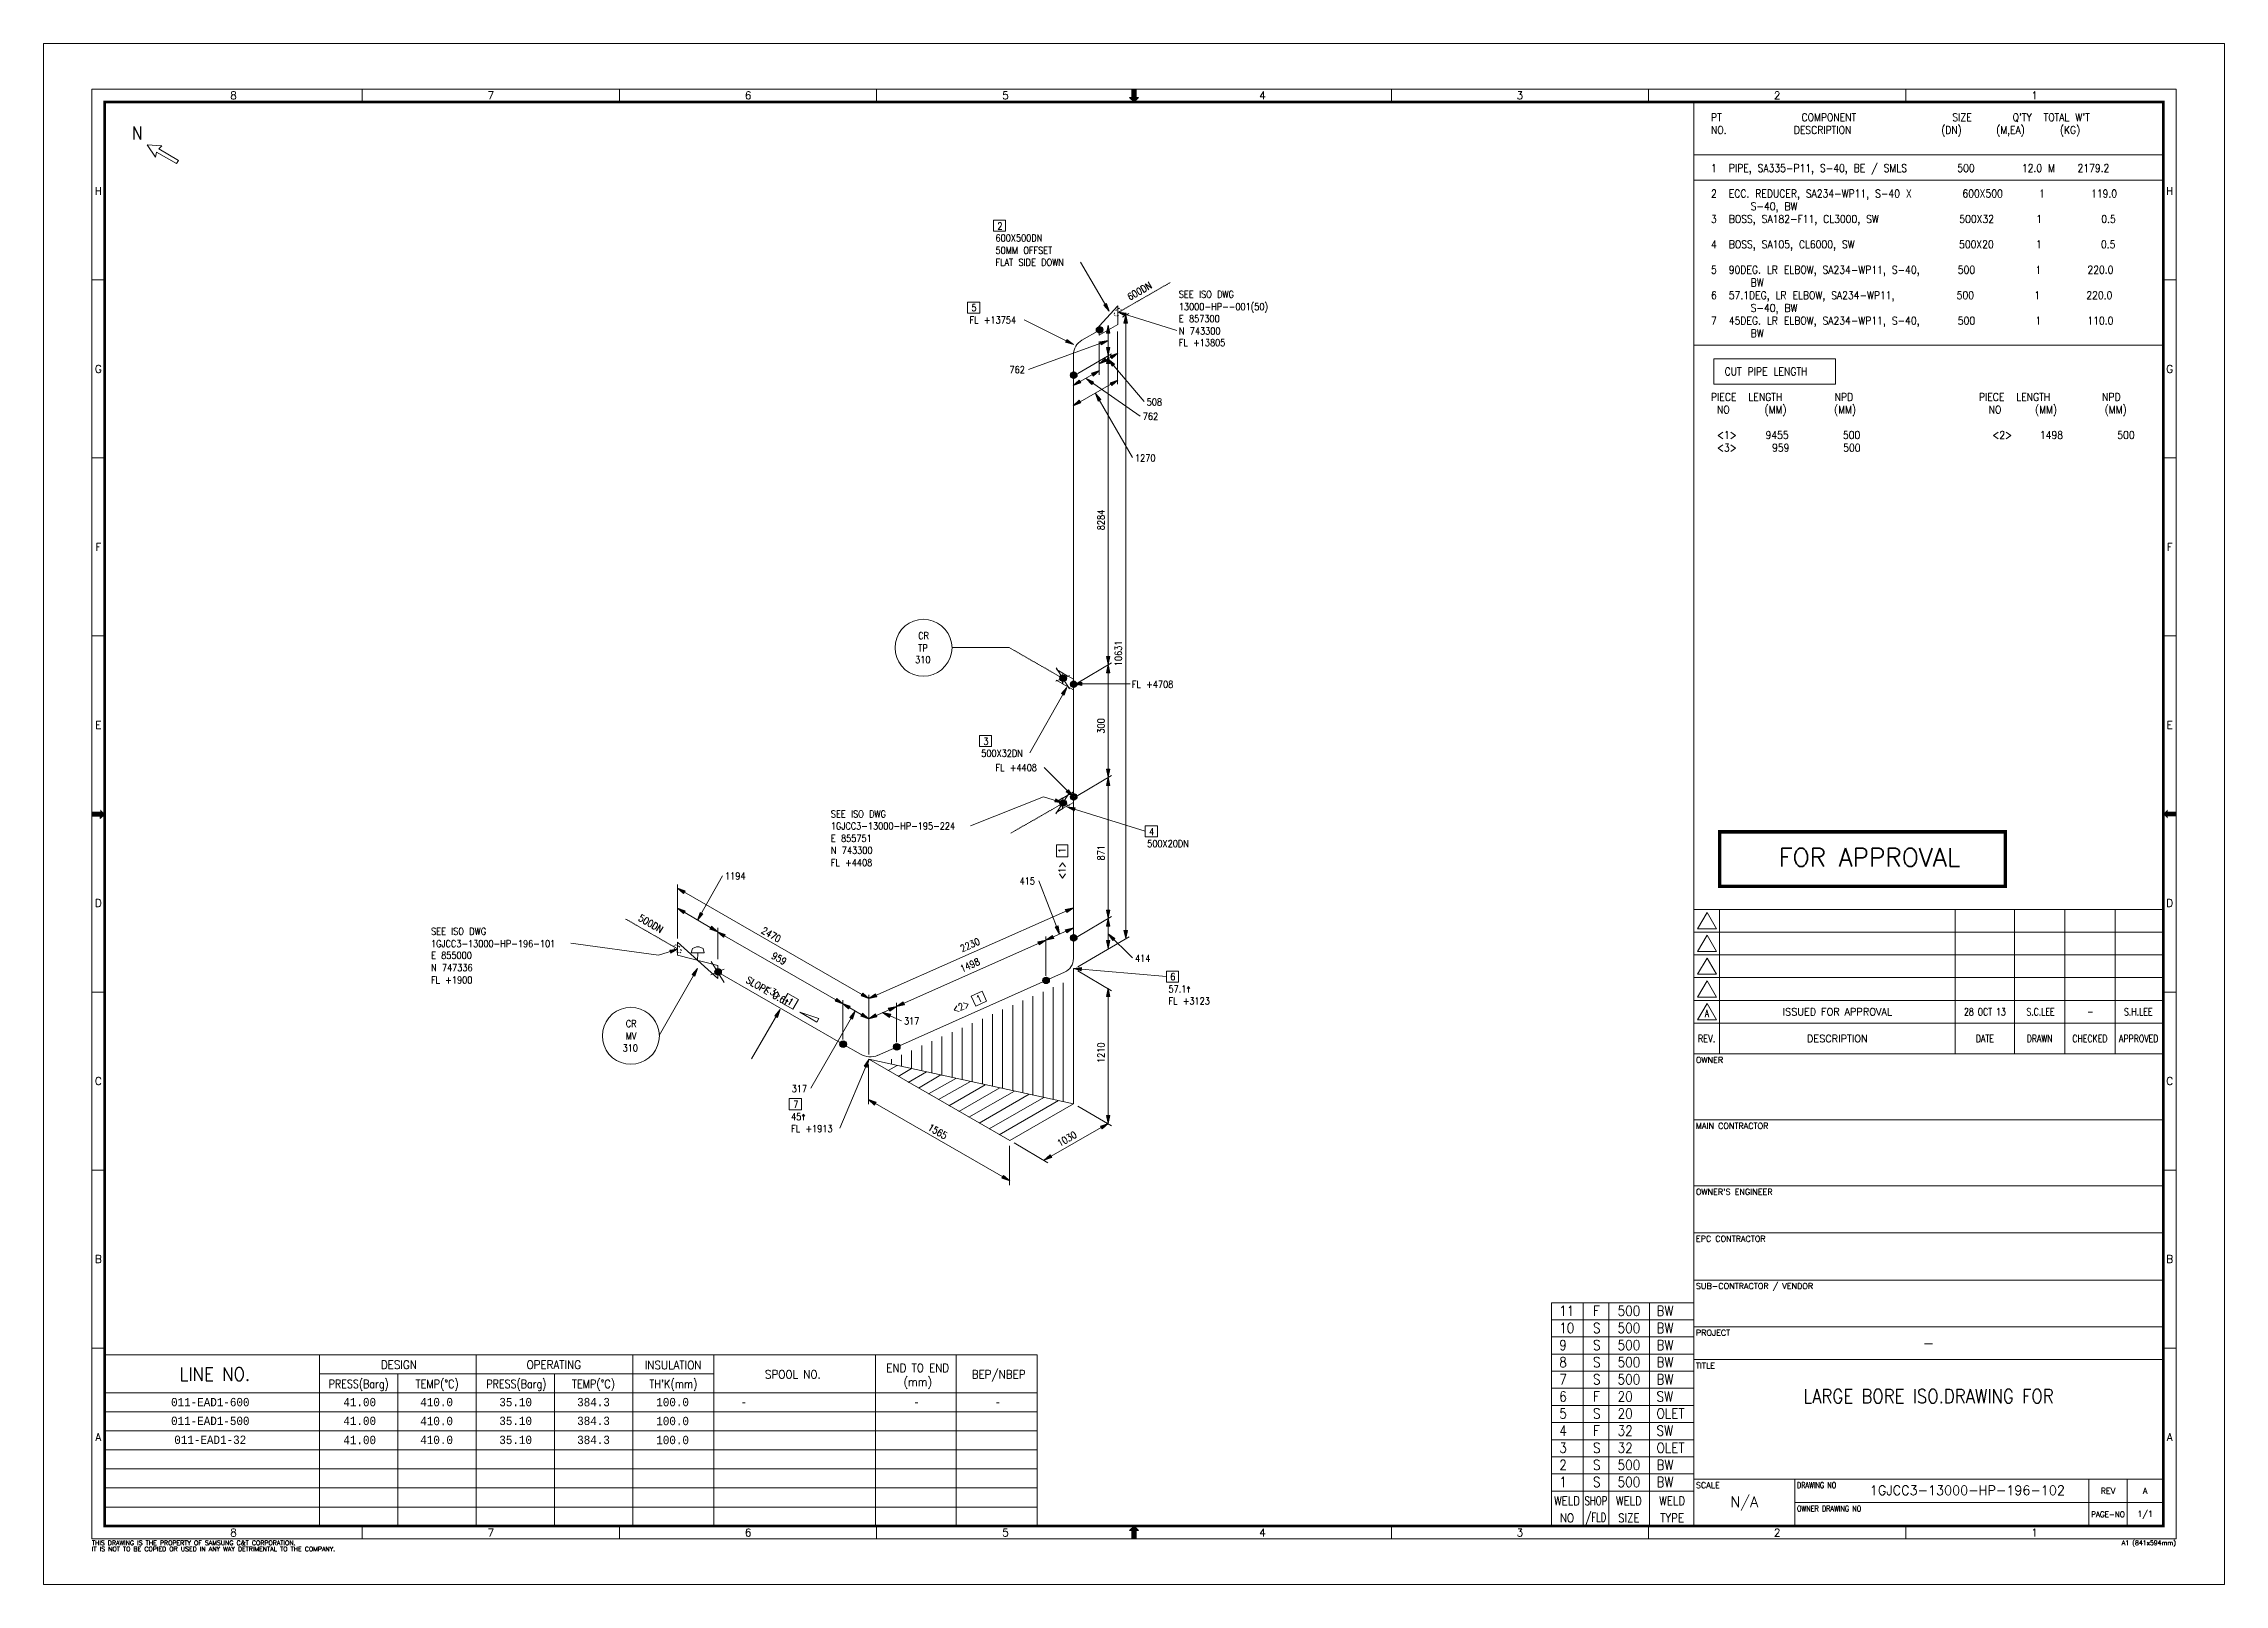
# Model space of a CAD drawing. Extents: x 0 to 841, y 0 to 594.
import ezdxf
from ezdxf.enums import TextEntityAlignment as Align

# ---------------------------------------------------------------- set-up
doc = ezdxf.new("R2010")
doc.units = 0
doc.header["$MEASUREMENT"] = 0
doc.linetypes.add('HIDDEN', pattern=[0.375, 0.25, -0.125])
doc.layers.get('0').update_dxf_attribs({"lineweight": 9})
for name, color, linetype, lineweight in [('3', 7, 'Continuous', 9), ('4', 7, 'Continuous', 9), ('EMB', 7, 'Continuous', 9), ('P', 7, 'Continuous', 9), ('SYM', 7, 'Continuous', 9), ('T-TEXT1', 7, 'Continuous', 9), ('TB-TEXT', 7, 'Continuous', 9), ('TEXT', 7, 'Continuous', 9)]:
    doc.layers.add(name, color=color, linetype=linetype, lineweight=lineweight)
doc.styles.add('MONOTXT', font='MONOTXT')
doc.styles.add('ROMANS', font='ROMANS')
doc.styles.add('TXT', font='txt.shx')

msp = doc.modelspace()

# ---------------------------------------------------------------- texts
at = {"color": 2, "linetype": 'Continuous', "lineweight": 0, "style": 'MONOTXT'}
for s, height, width, p in [('011-EAD1-600', 3.2375, 0.899599, (64.28, 70.26)), ('41.00', 3.238, 0.899599, (121.9, 70.26)), ('410.0', 3.238, 0.899599, (151.56, 70.26)), ('35.10', 3.238, 0.899599, (182.04, 70.26)), ('384.3', 3.238, 0.899599, (212.07, 70.26)), ('100.0', 3.238, 0.899599, (242.57, 70.26)), ('-', 3.24, 0.901042, (336.68, 70.28)), ('-', 3.24, 0.901042, (367.93, 70.28)), ('011-EAD1-500', 3.2375, 0.899599, (64.28, 63.04)), ('41.00', 3.238, 0.899599, (121.9, 63.04)), ('410.0', 3.238, 0.899599, (151.56, 62.98)), ('35.10', 3.238, 0.899599, (182.04, 63.04)), ('384.3', 3.238, 0.899599, (212.07, 63.04)), ('100.0', 3.238, 0.899599, (242.57, 62.98)), ('011-EAD1-32', 3.2375, 0.899599, (64.26, 55.74)), ('41.00', 3.238, 0.899599, (121.9, 55.67)), ('410.0', 3.238, 0.899599, (151.56, 55.71)), ('35.10', 3.238, 0.899599, (182.04, 55.71)), ('384.3', 3.238, 0.899599, (212.07, 55.71)), ('100.0', 3.238, 0.899599, (242.57, 55.67))]:
    msp.add_text(s, height=height, dxfattribs=dict(at, width=width)).set_placement(p, align=Align.MIDDLE)
at = {"color": 2, "linetype": 'Continuous', "lineweight": 0, "style": 'MONOTXT', "width": 0.901042}
msp.add_text('-', height=3.24, dxfattribs=at).set_placement((268.77, 70.26), align=Align.MIDDLE_LEFT)
at = {"layer": '3', "color": 2, "linetype": 'Continuous', "lineweight": 0, "style": 'TXT', "width": 0.851861}
for s, p in [('2', (367.8, 522.4)), ('600X500DN', (367.1, 517.7)), ('5', (357.8, 490.8)), ('E 857300', (437.8, 486.6)), ('13000-HP--001(50)', (437.8, 491.3)), ('N 743300', (437.8, 481.9)), ('762', (372.5, 466.9)), ('508', (425.4, 454.5)), ('762', (423.9, 448.9)), ('1270', (420.9, 432.9)), ('TP', (337.3, 359.7)), ('CR', (337.3, 364.4)), ('310', (336.1, 355.1)), ('500X32DN', (361.6, 319.1)), ('3', (362.4, 323.7)), ('E 855751', (303.6, 286.3)), ('500X20DN', (425.6, 284.2)), ('4', (426.3, 288.9)), ('N 743300', (303.6, 281.6)), ('1194', (262.8, 271.7)), ('415', (376.4, 269.8)), ('E 855000', (149.4, 241.1)), ('N 747336', (149.4, 236.4)), ('414', (420.9, 240)), ('6', (434.5, 232.9)), ('57.1^ ', (433.8, 228.2)), ('CR', (224.5, 214.8)), ('MV', (224.5, 210.1)), ('317', (331.8, 215.8)), ('310', (223.3, 205.4)), ('317', (288.5, 189.8)), ('7', (289.1, 183.7)), ('45^ ', (288.3, 179))]:
    msp.add_text(s, height=2.7, dxfattribs=at).set_placement(p)
for s, rotation, p in [('600DN', 30, (418.9, 494.9)), ('8284', 90, (409.1, 406.4)), ('10631', 90, (415.8, 354)), ('300', 90, (409.1, 328)), ('1', 90, (394.1, 282)), ('871', 90, (409.1, 279.1)), ('500DN', 330, (229.1, 256.1)), ('2470', 330, (276.5, 251.3)), ('2230', 24, (354.2, 243.7)), ('959', 330, (280.4, 241.6)), ('1498', 24, (354.2, 235.9)), ('SLOPE 0.6^ ', 330, (270.6, 232.2)), ('1', 24, (360.4, 224.2)), ('1210', 90, (409.1, 201)), ('1565', 330, (340.7, 175.4)), ('1030', 30, (391.9, 168.6))]:
    msp.add_text(s, height=2.7, rotation=rotation, dxfattribs=at).set_placement(p)
at = {"layer": '4', "color": 2, "linetype": 'Continuous', "lineweight": 0, "style": 'TXT', "width": 0.859991}
msp.add_text('N', height=5, dxfattribs=at).set_placement((34, 557))
at = {"layer": 'EMB', "color": 2, "linetype": 'Continuous', "lineweight": 0, "style": 'TXT', "width": 0.866675}
for s, p in [(" PT            COMPONENT              SIZE      Q'TY  TOTAL W'T", (640.7, 564.1)), (' 1  PIPE, SA335-P11, S-40, BE / SMLS     500       12.0 M   2179.2', (640.7, 544.5)), (' 2  ECC. REDUCER, SA234-WP11, S-40 X     600X500     1       119.0', (640.7, 534.7)), ('       S-40, BW', (640.7, 529.8)), (' 4  BOSS, SA105, CL6000, SW              500X20      1         0.5', (640.7, 515.1)), ('       BW', (640.7, 500.4)), ('       S-40, BW', (640.7, 490.6)), ('       BW', (640.7, 480.8)), ('  NO     (MM)       (MM)                    NO     (MM)       (MM)', (640.7, 451.4))]:
    msp.add_text(s, height=3, dxfattribs=at).set_placement(p)
at = {"layer": 'FLAN', "color": 2, "linetype": 'Continuous', "lineweight": 0}
for s, height, style, width, p in [(' NO.          DESCRIPTION             (DN)     (M,EA)     (KG)', 3, 'TXT', 0.866675, (640.7, 559.2)), (' 3  BOSS, SA182-F11, CL3000, SW          500X32      1         0.5', 3, 'TXT', 0.866675, (640.7, 524.9)), ('50MM OFFSET', 2.7, 'TXT', 0.851861, (367.1, 513)), ('FLAT SIDE DOWN', 2.7, 'TXT', 0.851861, (367.1, 508.3)), (' 5  90DEG. LR ELBOW, SA234-WP11, S-40,   500         1       220.0', 3, 'TXT', 0.866675, (640.7, 505.3)), ('SEE ISO DWG', 2.7, 'TXT', 0.851861, (437.8, 496)), (' 6  57.1DEG, LR ELBOW, SA234-WP11,       500         1       220.0', 3, 'TXT', 0.866675, (640.7, 495.5)), ('FL +13754', 2.7, 'TXT', 0.851861, (357.1, 486.1)), (' 7  45DEG. LR ELBOW, SA234-WP11, S-40,   500         1       110.0', 3, 'TXT', 0.866675, (640.7, 485.7)), ('FL +13805', 2.7, 'TXT', 0.851861, (437.8, 477.3)), ('   CUT PIPE LENGTH', 3, 'TXT', 0.866675, (640.7, 466.1)), (' PIECE  LENGTH       NPD                   PIECE  LENGTH       NPD', 3, 'TXT', 0.866675, (640.7, 456.3)), ('FL +4708', 2.7, 'TXT', 0.851861, (419.7, 345.7)), ('FL +4408', 2.7, 'TXT', 0.851861, (367.1, 313.5)), ('SEE ISO DWG', 2.7, 'TXT', 0.851861, (303.6, 295.7)), ('1GJCC3-13000-HP-195-224', 2.7, 'TXT', 0.851861, (303.6, 291)), ('FL +4408', 2.7, 'TXT', 0.851861, (303.6, 276.9)), ('SEE ISO DWG', 2.7, 'TXT', 0.851861, (149.4, 250.4)), ('1GJCC3-13000-HP-196-101', 2.7, 'TXT', 0.851861, (149.4, 245.7)), ('FL +1900', 2.7, 'TXT', 0.851861, (149.4, 231.7)), ('FL +3123', 2.7, 'TXT', 0.851861, (433.8, 223.5)), ('FL +1913', 2.7, 'TXT', 0.851861, (288.3, 174.4)), ('F', 3.9, 'TXT', 0.871788, (597.5, 103.5)), ('F', 3.9, 'TXT', 0.871788, (597.5, 70.5)), ('F', 3.9, 'TXT', 0.871788, (597.5, 57.3)), ('DRAWING NO', 2.263, 'ROMANS', 0.799993, (676.18, 37.12)), ('OWNER DRAWING NO', 2.263, 'ROMANS', 0.799993, (676.18, 28.07))]:
    msp.add_text(s, height=height, dxfattribs=dict(at, style=style, width=width)).set_placement(p)
at = {"layer": 'FLAN', "color": 2, "linetype": 'Continuous', "lineweight": 0, "style": 'ROMANS'}
for s, height, p in [('G', 2.97, (21.1, 468.57)), ('G', 2.97, (819.9, 468.57)), ('F', 2.97, (21.1, 399.95)), ('F', 2.97, (819.9, 399.95)), ('FOR APPROVAL', 7.0124, (704.09, 280.32)), ('ISSUED FOR APPROVAL', 2.7431, (691.75, 220.74))]:
    msp.add_text(s, height=height, dxfattribs=at).set_placement(p, align=Align.MIDDLE)
msp.add_text("OWNER'S ENGINEER", height=2.263, dxfattribs=at).set_placement((637.21, 150.2))
for s, width, p in [('DESIGN', 0.9, (137, 83.06)), ('OPERATING', 0.9, (196.74, 83.06)), ('PRESS(Barg)', 0.83, (121.51, 75.67)), ('PRESS(Barg)', 0.83, (182.31, 75.67))]:
    msp.add_text(s, height=3.24, dxfattribs=dict(at, width=width)).set_placement(p, align=Align.CENTER)
for s, height, width, p in [('LARGE BORE ISO.DRAWING FOR', 5.4863, 0.849993, (726.9, 72.55)), ('/FLD', 3.36, 0.714308, (598.64, 25.61)), ('PAGE-NO', 2.263, 0.900013, (796.11, 27))]:
    msp.add_text(s, height=height, dxfattribs=dict(at, width=width)).set_placement(p, align=Align.MIDDLE)
for s, height, p in [('1GJCC3-13000-HP-196-102', 3.6125, (704.27, 36.26)), ('THIS DRAWING IS THE PROPERTY OF SAMSUNG C&T CORPORATION.', 1.75, (18.61, 16.01))]:
    msp.add_text(s, height=height, dxfattribs=at).set_placement(p, align=Align.MIDDLE_LEFT)
at = {"layer": 'itemno', "color": 2, "linetype": 'Continuous', "lineweight": 0, "style": 'TXT', "width": 0.866675}
for s, p in [('  <1>    9455        500                    <2>    1498        500', (640.7, 441.6)), ('  <3>     959        500', (640.7, 436.7))]:
    msp.add_text(s, height=3, dxfattribs=at).set_placement(p)
at = {"layer": 'itemno', "color": 2, "linetype": 'Continuous', "lineweight": 0, "style": 'TXT', "width": 0.851861}
for s, rotation, p in [('<1>', 90, (394.1, 271.9)), ('<2>', 24, (351.3, 220.1))]:
    msp.add_text(s, height=2.7, rotation=rotation, dxfattribs=at).set_placement(p)
at = {"layer": 'ITNO', "color": 1, "linetype": 'Continuous', "lineweight": 0, "style": 'TXT', "width": 0.851861}
for s, p in [('<3>', (277.76, 228.98)), ('1', (286.5, 223.93))]:
    msp.add_text(s, height=2.7, rotation=330.01579, dxfattribs=at).set_placement(p)
at = {"layer": 'SYM', "color": 2, "linetype": 'Continuous', "lineweight": 0, "style": 'TXT', "width": 0.871788}
for s, p in [('11', (584.5, 103.5)), ('500', (607, 103.5)), ('BW', (622, 103.5)), ('9', (584.5, 90.3)), ('10', (584.5, 96.9)), ('S', (597.5, 96.9)), ('S', (597.5, 90.3)), ('500', (607, 96.9)), ('500', (607, 90.3)), ('BW', (622, 96.9)), ('BW', (622, 90.3)), ('8', (584.5, 83.7)), ('S', (597.5, 83.7)), ('500', (607, 83.7)), ('BW', (622, 83.7)), ('7', (584.5, 77.1)), ('S', (597.5, 77.1)), ('500', (607, 77.1)), ('BW', (622, 77.1)), ('5', (584.5, 63.9)), ('6', (584.5, 70.5)), ('S', (597.5, 63.9)), ('20', (607, 70.5)), ('20', (607, 63.9)), ('SW', (622, 70.5)), ('OLET', (622, 63.9)), ('4', (584.5, 57.3)), ('32', (607, 57.3)), ('SW', (622, 57.3)), ('3', (584.5, 50.7)), ('S', (597.5, 50.7)), ('32', (607, 50.7)), ('OLET', (622, 50.7)), ('2', (584.5, 44.1)), ('S', (597.5, 44.1)), ('500', (607, 44.1)), ('BW', (622, 44.1)), ('1', (584.5, 37.5)), ('S', (597.5, 37.5)), ('500', (607, 37.5)), ('BW', (622, 37.5))]:
    msp.add_text(s, height=3.9, dxfattribs=at).set_placement(p)
at = {"layer": 'T-TEXT1', "color": 2, "linetype": 'Continuous', "lineweight": 0, "style": 'ROMANS'}
for s, height, p in [('8', 2.97, (73.19, 574.01)), ('7', 2.97, (172.43, 574.01)), ('6', 2.97, (271.65, 574.01)), ('5', 2.97, (370.89, 574.01)), ('4', 2.97, (470.11, 574.01)), ('3', 2.97, (569.35, 574.01)), ('2', 2.97, (668.58, 574.01)), ('1', 2.97, (767.81, 574.01)), ('H', 2.97, (21.1, 537.21)), ('H', 2.97, (819.9, 537.21)), ('E', 2.97, (21.1, 331.31)), ('E', 2.97, (819.9, 331.31)), ('D', 2.97, (21.1, 262.69)), ('D', 2.97, (819.9, 262.69)), ('DESCRIPTION', 2.7431, (691.75, 210.43)), ('C', 2.97, (21.1, 194.05)), ('C', 2.97, (819.9, 194.05)), ('B', 2.97, (21.1, 125.42)), ('B', 2.97, (819.9, 125.42)), ('-', 4.02, (726.91, 93)), ('A', 2.97, (21.1, 56.79)), ('A', 2.97, (819.9, 56.79)), ('N/A', 4.023, (655.85, 31.52)), ('REV', 2.263, (796.11, 36.05)), ('A', 2.26, (810.45, 36.05)), ('1/1', 2.263, (810.45, 27)), ('8', 2.97, (73.19, 19.99)), ('7', 2.97, (172.43, 19.99)), ('6', 2.97, (271.65, 19.99)), ('5', 2.97, (370.89, 19.99)), ('4', 2.97, (470.11, 19.99)), ('3', 2.97, (569.35, 19.99)), ('2', 2.97, (668.58, 19.99)), ('1', 2.97, (767.81, 19.99))]:
    msp.add_text(s, height=height, dxfattribs=at).set_placement(p, align=Align.MIDDLE)
for s, height, width, p in [('A', 2.74, 0.800027, (641.46, 220.1)), ('S.C.LEE', 2.743, 0.800027, (770.09, 220.74)), ('-', 2.74, 0.800027, (789.25, 220.74)), ('S.H.LEE', 2.743, 0.800027, (807.78, 220.74)), ('REV.', 2.743, 0.850007, (641.33, 210.43)), ('DATE', 2.743, 0.800027, (748.65, 210.43)), ('DRAWN', 2.743, 0.800027, (769.76, 210.43)), ('CHECKED', 2.743, 0.800027, (789.14, 210.43)), ('APPROVED', 2.743, 0.800027, (807.96, 210.43)), ('WELD', 3.36, 0.857143, (587.48, 32.21)), ('SHOP', 3.36, 0.714308, (598.62, 32.21)), ('WELD', 3.36, 0.857143, (611.35, 32.21)), ('WELD', 3.36, 0.857143, (628.04, 32.21)), ('NO', 3.36, 0.857143, (587.48, 25.61)), ('SIZE', 3.36, 0.857143, (611.36, 25.61)), ('TYPE', 3.36, 0.857143, (628.04, 25.61))]:
    msp.add_text(s, height=height, dxfattribs=dict(at, width=width)).set_placement(p, align=Align.MIDDLE)
for s, p in [('OWNER', (637.21, 201.05)), ('MAIN CONTRACTOR', (637.21, 175.62)), ('EPC CONTRACTOR', (637.21, 132.1)), ('SUB-CONTRACTOR / VENDOR', (637.21, 113.89)), ('PROJECT', (637.21, 95.89)), ('TITLE', (637.21, 83.21)), ('SCALE', (637.21, 37.12))]:
    msp.add_text(s, height=2.263, dxfattribs=at).set_placement(p)
for s, height, width, p in [('INSULATION', 3.24, 0.9, (242.75, 82.93)), ('END TO END', 3.24, 0.9, (337.09, 81.8)), ('LINE NO.', 5.184, 0.9, (66.03, 78.49)), ('TEMP(%%dC)', 3.24, 0.85, (151.79, 75.67)), ('TEMP(%%dC)', 3.24, 0.85, (212.06, 75.67)), ("TH'K(mm)", 3.24, 0.85, (242.88, 75.67)), ('SPOOL NO.', 3.24, 0.9, (288.95, 79.34)), ('(mm)', 3.24, 0.9, (337.09, 76.41)), ('BEP/NBEP', 3.24, 0.9, (368.29, 79.34))]:
    msp.add_text(s, height=height, dxfattribs=dict(at, width=width)).set_placement(p, align=Align.CENTER)
msp.add_text('A1 (841x594mm)', height=1.75, dxfattribs=at).set_placement((822.34, 16.01), align=Align.MIDDLE_RIGHT)
msp.add_text('IT IS NOT TO BE COPIED OR USED IN ANY WAY DETRIMENTAL TO THE COMPANY.', height=1.75, dxfattribs=at).set_placement((18.61, 13.65), align=Align.MIDDLE_LEFT)
at = {"layer": 'TEXT', "color": 2, "linetype": 'Continuous', "lineweight": 0, "style": 'ROMANS', "width": 0.800027}
msp.add_text('28 OCT 13', height=2.743, dxfattribs=at).set_placement((748.64, 220.74), align=Align.MIDDLE)

# ---------------------------------------------------------------- linework, layer by layer
at = {"layer": '3', "color": 2, "linetype": 'Continuous', "lineweight": 0}
for p, q in [((410.91, 490.82), (399.86, 509.8)), ((414.43, 490.44), (437.04, 483.41)), ((418.45, 489.91), (416.11, 488.49)), ((417.29, 249.03), (417.29, 489.39)), ((397.14, 477.95), (378.15, 487.57)), ((410.52, 479.51), (379.84, 468.34)), ((410.52, 473.79), (410.52, 485.49)), ((414.16, 462.74), (414.16, 483.02)), ((411.82, 474.44), (398.83, 466.77)), ((407.01, 466.25), (407.01, 479.12)), ((407.01, 470.54), (414.29, 474.7)), ((410.52, 354.59), (410.52, 473.79)), ((410.52, 472.36), (424.44, 455.99)), ((397, 462.23), (407.14, 467.94)), ((397, 454.42), (414.29, 464.3)), ((397.14, 460.66), (397.14, 463.79)), ((402.07, 464.95), (422.87, 450.39)), ((397.14, 452.86), (397.14, 455.99)), ((405.59, 459.1), (419.89, 434.4)), ((372.3, 361.21), (350.2, 361.21)), ((411.82, 355.24), (398.83, 347.56)), ((410.52, 311.16), (410.52, 354.59)), ((394.66, 345.74), (380.36, 320.52)), ((397.26, 347.18), (418.98, 347.18)), ((397, 303.75), (385.82, 314.94)), ((411.82, 311.81), (398.83, 304.14)), ((385.56, 303.62), (357.49, 292.44)), ((393.1, 301.29), (385.56, 303.62)), ((410.52, 256.82), (410.52, 311.16)), ((394.66, 299.73), (424.82, 290.36)), ((244.51, 269.82), (244.51, 249.03)), ((252.19, 256.04), (261.8, 273.2)), ((391.8, 250.71), (383.74, 271.25)), ((244.39, 268.39), (318.23, 225.89)), ((244.39, 260.73), (259.85, 251.62)), ((318.23, 225.89), (397.14, 260.85)), ((397.14, 262.41), (397.14, 259.29)), ((259.99, 253.05), (259.99, 241.09)), ((386.48, 248.38), (397.14, 253.05)), ((397.14, 254.61), (397.14, 251.49)), ((411.82, 257.48), (398.83, 249.8)), ((410.52, 245.12), (410.52, 256.82)), ((237.1, 242.53), (203.3, 247.2)), ((244.64, 244.86), (237.1, 242.53)), ((259.85, 251.62), (308.21, 223.8)), ((328.89, 222.76), (386.48, 248.38)), ((386.48, 249.8), (386.48, 234.59)), ((418.59, 249.68), (398.83, 238.1)), ((410.52, 250.84), (419.89, 241.49)), ((252.19, 237.45), (237.36, 211.59)), ((397.14, 237.45), (433.01, 234.34)), ((397.14, 237.45), (397.14, 185.32)), ((411.82, 228.88), (398.83, 236.54)), ((318.23, 227.31), (318.23, 204.3)), ((385.44, 187.79), (385.44, 228.49)), ((389.34, 187.01), (389.34, 230.18)), ((393.24, 186.1), (393.24, 231.86)), ((410.52, 177.65), (410.52, 229.79)), ((284.04, 221.59), (272.99, 202.61)), ((313.02, 220.94), (295.86, 191.3)), ((308.09, 223.94), (318.09, 218.09)), ((308.21, 225.24), (308.21, 210.03)), ((318.23, 218.09), (328.89, 222.76)), ((323.55, 220.43), (330.84, 217.3)), ((328.89, 224.19), (328.89, 208.99)), ((365.94, 192.09), (365.94, 219.78)), ((369.84, 191.18), (369.84, 221.59)), ((373.74, 190.39), (373.74, 223.29)), ((377.64, 189.49), (377.64, 225.1)), ((381.54, 188.7), (381.54, 226.79)), ((346.44, 196.24), (346.44, 211.19)), ((350.34, 195.46), (350.34, 212.89)), ((354.24, 194.55), (354.24, 214.57)), ((358.14, 193.78), (358.14, 216.39)), ((362.04, 192.86), (362.04, 218.09)), ((318.23, 202.35), (307.04, 175.84)), ((326.94, 200.54), (326.94, 202.49)), ((330.84, 199.62), (330.84, 204.18)), ((334.74, 198.84), (334.74, 205.86)), ((338.64, 197.94), (338.64, 207.69)), ((342.54, 197.15), (342.54, 209.38)), ((318.09, 185.19), (318.09, 200.4)), ((325.64, 198.06), (329.14, 200.01)), ((329.54, 195.85), (334.74, 198.84)), ((333.44, 193.51), (340.45, 197.54)), ((337.34, 191.3), (346.04, 196.38)), ((341.24, 189.09), (351.76, 195.07)), ((345.14, 186.89), (357.49, 193.9)), ((318.09, 186.89), (372.56, 155.55)), ((349.04, 184.54), (363.07, 192.6)), ((352.94, 182.34), (368.79, 191.44)), ((356.84, 180.12), (374.39, 190.14)), ((360.74, 177.79), (380.1, 188.96)), ((364.64, 175.57), (385.69, 187.66)), ((368.54, 173.36), (391.41, 186.49)), ((372.56, 171.15), (397.14, 185.32)), ((385.82, 163.49), (410.52, 177.65)), ((411.82, 176.74), (398.83, 184.41)), ((372.44, 153.86), (372.44, 169.07)), ((387.25, 162.57), (374.25, 170.24))]:
    msp.add_line(p, q, dxfattribs=at)
at = {"layer": '3', "color": 2, "linetype": 'HIDDEN', "lineweight": 0}
for p, q in [((412.99, 490.17), (412.86, 489.65)), ((412.99, 489.14), (413.39, 489)), ((413.9, 491.48), (413.39, 490.95)), ((413.9, 489), (414.55, 489.26)), ((415.07, 491.99), (414.55, 491.86)), ((415.07, 489.91), (415.46, 490.56)), ((415.59, 491.21), (415.46, 491.6))]:
    msp.add_line(p, q, dxfattribs=at)
at = {"layer": '3', "color": 1, "linetype": 'HIDDEN', "lineweight": 0}
for p, q in [((393.1, 301.15), (372.95, 289.59)), ((244.51, 244.99), (224.36, 256.56))]:
    msp.add_line(p, q, dxfattribs=at)
at = {"layer": 'BLINE', "color": 7, "linetype": 'Continuous', "lineweight": 0}
msp.add_line((636.39, 108.58), (581.51, 108.58), dxfattribs=at)
at = {"layer": 'CV', "color": 2, "linetype": 'Continuous', "lineweight": 0}
msp.add_lwpolyline([(252.19, 240.44), (252.31, 243.44), (249.71, 243.44), (250.24, 245.12), (251.79, 245.78), (252.84, 245.78), (254.39, 245.12), (254.79, 243.44), (252.31, 243.44)], dxfattribs=at)
at = {"layer": 'ELBO', "color": 1, "linetype": 'Continuous', "lineweight": 0}
for centre, radius, start, end in [((403.57, 474.06), 6.43, 119.24886, 180), ((391.45, 241.23), 5.69, 292.93231, 0), ((318.81, 210.83), 7.45, 239.03623, 292.93217)]:
    msp.add_arc(centre, radius, start, end, dxfattribs=at)
at = {"layer": 'EMB', "color": 2, "linetype": 'Continuous', "lineweight": 0}
for p, q in [((636.39, 551.19), (817.89, 551.19)), ((636.39, 541.39), (817.89, 541.39)), ((636.39, 477.69), (817.89, 477.69)), ((644.09, 472.49), (691.09, 472.49))]:
    msp.add_line(p, q, dxfattribs=at)
at = {"layer": 'ITNO', "color": 1, "linetype": 'Continuous', "lineweight": 0}
msp.add_lwpolyline([(284.86, 224.07), (288.92, 221.73), (291.06, 225.44), (287, 227.79), (284.86, 224.07)], dxfattribs=at)
at = {"layer": 'P', "color": 7, "linetype": 'Continuous', "lineweight": 0}
for p, q in [((23.57, 88.53), (383.18, 88.53)), ((106.33, 88.53), (106.33, 22.48)), ((166.78, 88.53), (166.78, 22.48)), ((227.21, 88.53), (227.21, 22.48)), ((258.41, 88.53), (258.41, 22.48)), ((320.79, 88.53), (320.79, 22.48)), ((351.98, 88.53), (351.98, 22.48)), ((383.18, 88.53), (383.18, 22.48)), ((106.33, 81.19), (258.41, 81.19)), ((136.56, 81.19), (136.56, 22.48)), ((196.99, 81.19), (196.99, 22.48)), ((23.57, 73.85), (383.18, 73.85)), ((23.57, 66.51), (383.18, 66.51)), ((23.57, 59.19), (383.18, 59.19)), ((23.57, 51.84), (383.18, 51.84)), ((23.57, 44.49), (383.18, 44.49)), ((23.57, 37.16), (383.18, 37.16)), ((23.57, 29.82), (383.18, 29.82))]:
    msp.add_line(p, q, dxfattribs=at)
at = {"layer": 'PIPE', "color": 1, "linetype": 'Continuous', "lineweight": 0}
for p, q in [((407.14, 483.54), (400.39, 479.64)), ((397.14, 474.05), (397.14, 466.12)), ((397.14, 466.12), (397.14, 346.91)), ((397.14, 346.91), (397.14, 303.49)), ((397.14, 303.49), (397.14, 249.15)), ((397.14, 249.15), (397.14, 241.22)), ((308.21, 208.2), (259.99, 236.03)), ((393.75, 236.03), (386.48, 232.78)), ((386.48, 232.78), (328.89, 207.16)), ((314.98, 204.44), (308.21, 208.2)), ((328.89, 207.16), (321.6, 203.91))]:
    msp.add_line(p, q, dxfattribs=at)
at = {"layer": 'PL3', "color": 2, "linetype": 'Continuous', "lineweight": 0}
for points in [[(409.74, 493.69), (410.91, 490.82), (408.96, 493.29)], [(409.61, 493.69), (410.91, 490.82), (409.09, 493.29)], [(409.49, 493.55), (410.91, 490.82), (409.22, 493.43)], [(417.15, 489), (414.43, 490.44), (417.54, 489.91)], [(417.29, 489.14), (414.43, 490.44), (417.41, 489.79)], [(417.29, 489.26), (414.43, 490.44), (417.41, 489.65)], [(416.76, 486.27), (417.29, 489.39), (417.8, 486.27)], [(417.02, 486.27), (417.29, 489.39), (417.68, 486.27)], [(417.15, 486.27), (417.29, 489.39), (417.41, 486.27)], [(394.66, 479.77), (397.14, 477.95), (394.28, 478.99)], [(394.54, 479.64), (397.14, 477.95), (394.28, 479.12)], [(394.54, 479.51), (397.14, 477.95), (394.4, 479.25)], [(407.4, 478.86), (410.52, 479.51), (407.79, 477.95)], [(407.54, 478.74), (410.52, 479.51), (407.66, 478.09)], [(407.54, 478.6), (410.52, 479.51), (407.66, 478.21)], [(410, 482.38), (410.52, 485.49), (411.04, 482.38)], [(410.26, 482.38), (410.52, 485.49), (410.91, 482.38)], [(410.39, 482.38), (410.52, 485.49), (410.65, 482.38)], [(409.87, 471.71), (407.01, 470.54), (409.49, 472.49)], [(409.87, 471.84), (407.01, 470.54), (409.49, 472.36)], [(409.74, 471.98), (407.01, 470.54), (409.61, 472.24)], [(411.04, 476.91), (410.52, 473.79), (410, 476.91)], [(410, 470.68), (410.52, 473.79), (411.04, 470.68)], [(410.91, 476.91), (410.52, 473.79), (410.26, 476.91)], [(410.26, 470.68), (410.52, 473.79), (410.91, 470.68)], [(410.65, 476.91), (410.52, 473.79), (410.39, 476.91)], [(410.39, 470.68), (410.52, 473.79), (410.65, 470.68)], [(412.21, 469.76), (410.52, 472.36), (412.86, 470.29)], [(412.34, 469.89), (410.52, 472.36), (412.74, 470.29)], [(412.48, 469.89), (410.52, 472.36), (412.6, 470.15)], [(411.44, 473.54), (414.29, 474.7), (411.82, 472.75)], [(411.44, 473.4), (414.29, 474.7), (411.82, 472.89)], [(411.56, 473.27), (414.29, 474.7), (411.69, 473.01)], [(399.86, 463.39), (397, 462.23), (399.48, 464.18)], [(399.86, 463.52), (397, 462.23), (399.48, 464.04)], [(399.74, 463.65), (397, 462.23), (399.6, 463.91)], [(404.41, 462.74), (402.07, 464.95), (404.8, 463.52)], [(404.41, 462.88), (402.07, 464.95), (404.8, 463.39)], [(404.54, 463), (402.07, 464.95), (404.68, 463.26)], [(404.29, 466.77), (407.14, 467.94), (404.68, 465.99)], [(404.29, 466.64), (407.14, 467.94), (404.68, 466.12)], [(404.41, 466.51), (407.14, 467.94), (404.54, 466.25)], [(411.44, 463.14), (414.29, 464.3), (411.82, 462.35)], [(411.44, 463), (414.29, 464.3), (411.82, 462.49)], [(411.56, 462.88), (414.29, 464.3), (411.69, 462.61)], [(399.86, 455.59), (397, 454.42), (399.48, 456.37)], [(399.86, 455.73), (397, 454.42), (399.48, 456.24)], [(399.74, 455.85), (397, 454.42), (399.6, 456.11)], [(406.75, 456.24), (405.59, 459.1), (407.54, 456.64)], [(406.89, 456.24), (405.59, 459.1), (407.4, 456.64)], [(407.01, 456.37), (405.59, 459.1), (407.27, 456.5)], [(411.04, 357.7), (410.52, 354.59), (410, 357.7)], [(410, 351.46), (410.52, 354.59), (411.04, 351.46)], [(410.91, 357.7), (410.52, 354.59), (410.26, 357.7)], [(410.26, 351.46), (410.52, 354.59), (410.91, 351.46)], [(410.65, 357.7), (410.52, 354.59), (410.39, 357.7)], [(410.39, 351.46), (410.52, 354.59), (410.65, 351.46)], [(392.71, 343.27), (394.66, 345.74), (393.49, 342.89)], [(392.84, 343.27), (394.66, 345.74), (393.36, 342.89)], [(392.98, 343.14), (394.66, 345.74), (393.24, 343.01)], [(400.39, 346.65), (397.26, 347.18), (400.39, 347.69)], [(400.39, 346.91), (397.26, 347.18), (400.39, 347.56)], [(400.39, 347.04), (397.26, 347.18), (400.39, 347.3)], [(411.04, 314.29), (410.52, 311.16), (410, 314.29)], [(410.91, 314.29), (410.52, 311.16), (410.26, 314.29)], [(410.65, 314.29), (410.52, 311.16), (410.39, 314.29)], [(395.05, 306.23), (397, 303.75), (394.54, 305.7)], [(395.05, 306.23), (397, 303.75), (394.66, 305.84)], [(394.93, 306.09), (397, 303.75), (394.66, 305.84)], [(410, 308.04), (410.52, 311.16), (411.04, 308.04)], [(410.26, 308.04), (410.52, 311.16), (410.91, 308.04)], [(410.39, 308.04), (410.52, 311.16), (410.65, 308.04)], [(390.38, 302.71), (393.1, 301.29), (389.99, 301.8)], [(390.24, 302.59), (393.1, 301.29), (390.11, 301.94)], [(390.24, 302.45), (393.1, 301.29), (390.11, 302.06)], [(397.39, 298.29), (394.66, 299.73), (397.79, 299.2)], [(397.52, 298.43), (394.66, 299.73), (397.65, 299.07)], [(397.52, 298.55), (394.66, 299.73), (397.65, 298.94)], [(246.85, 266.44), (244.39, 268.39), (247.24, 267.23)], [(246.85, 266.57), (244.39, 268.39), (247.24, 267.09)], [(246.99, 266.7), (244.39, 268.39), (247.11, 266.96)], [(246.85, 258.77), (244.39, 260.73), (247.24, 259.55)], [(246.85, 258.9), (244.39, 260.73), (247.24, 259.43)], [(246.99, 259.04), (244.39, 260.73), (247.11, 259.29)], [(394.14, 260.07), (397.14, 260.85), (394.54, 259.16)], [(394.14, 259.94), (397.14, 260.85), (394.4, 259.29)], [(394.28, 259.81), (397.14, 260.85), (394.4, 259.43)], [(254.14, 258.64), (252.19, 256.04), (253.35, 259.04)], [(254, 258.64), (252.19, 256.04), (253.49, 258.9)], [(253.88, 258.77), (252.19, 256.04), (253.61, 258.9)], [(257.39, 253.57), (259.85, 251.62), (256.99, 252.79)], [(257.39, 253.44), (259.85, 251.62), (256.99, 252.93)], [(257.25, 253.31), (259.85, 251.62), (257.12, 253.05)], [(391.15, 253.84), (391.8, 250.71), (390.24, 253.44)], [(391.02, 253.7), (391.8, 250.71), (390.38, 253.57)], [(390.89, 253.7), (391.8, 250.71), (390.5, 253.57)], [(394.14, 252.28), (397.14, 253.05), (394.54, 251.36)], [(394.14, 252.14), (397.14, 253.05), (394.4, 251.49)], [(394.28, 252.01), (397.14, 253.05), (394.4, 251.62)], [(411.04, 259.94), (410.52, 256.82), (410, 259.94)], [(410, 253.7), (410.52, 256.82), (411.04, 253.7)], [(410.91, 259.94), (410.52, 256.82), (410.26, 259.94)], [(410.26, 253.7), (410.52, 256.82), (410.91, 253.7)], [(410.65, 259.94), (410.52, 256.82), (410.39, 259.94)], [(410.39, 253.7), (410.52, 256.82), (410.65, 253.7)], [(241.53, 244.34), (244.64, 244.86), (241.91, 243.44)], [(241.65, 244.21), (244.64, 244.86), (241.79, 243.56)], [(241.65, 244.09), (244.64, 244.86), (241.79, 243.69)], [(262.32, 249.68), (259.85, 251.62), (262.71, 250.45)], [(262.32, 249.8), (259.85, 251.62), (262.71, 250.32)], [(262.45, 249.94), (259.85, 251.62), (262.59, 250.19)], [(383.49, 247.59), (386.48, 248.38), (383.88, 246.69)], [(383.49, 247.46), (386.48, 248.38), (383.74, 246.81)], [(383.61, 247.34), (386.48, 248.38), (383.74, 246.94)], [(389.59, 249.15), (386.48, 248.38), (389.2, 250.06)], [(389.46, 249.29), (386.48, 248.38), (389.2, 249.94)], [(389.46, 249.41), (386.48, 248.38), (389.34, 249.8)], [(411.04, 248.24), (410.52, 245.12), (410, 248.24)], [(410.91, 248.24), (410.52, 245.12), (410.26, 248.24)], [(410.65, 248.24), (410.52, 245.12), (410.39, 248.24)], [(412.48, 248.38), (410.52, 250.84), (412.99, 248.89)], [(412.6, 248.5), (410.52, 250.84), (412.99, 248.89)], [(412.6, 248.5), (410.52, 250.84), (412.86, 248.76)], [(417.8, 252.14), (417.29, 249.03), (416.76, 252.14)], [(417.68, 252.14), (417.29, 249.03), (417.02, 252.14)], [(417.41, 252.14), (417.29, 249.03), (417.15, 252.14)], [(250.24, 234.99), (252.19, 237.45), (251.01, 234.59)], [(250.36, 234.99), (252.19, 237.45), (250.89, 234.59)], [(250.49, 234.85), (252.19, 237.45), (250.75, 234.72)], [(400.12, 236.68), (397.14, 237.45), (400.25, 237.71)], [(400.12, 236.94), (397.14, 237.45), (400.25, 237.59)], [(400.12, 237.06), (397.14, 237.45), (400.25, 237.32)], [(315.75, 227.84), (318.23, 225.89), (315.36, 227.05)], [(315.75, 227.7), (318.23, 225.89), (315.36, 227.19)], [(315.62, 227.57), (318.23, 225.89), (315.49, 227.31)], [(321.34, 226.66), (318.23, 225.89), (320.95, 227.57)], [(321.21, 226.79), (318.23, 225.89), (320.95, 227.44)], [(321.21, 226.93), (318.23, 225.89), (321.09, 227.31)], [(410, 226.66), (410.52, 229.79), (411.04, 226.66)], [(410.26, 226.66), (410.52, 229.79), (410.91, 226.66)], [(410.39, 226.66), (410.52, 229.79), (410.65, 226.66)], [(282.21, 219.12), (284.04, 221.59), (282.74, 218.74)], [(282.34, 218.99), (284.04, 221.59), (282.6, 218.86)], [(305.74, 225.75), (308.21, 223.8), (305.35, 224.97)], [(305.74, 225.62), (308.21, 223.8), (305.35, 225.1)], [(305.61, 225.49), (308.21, 223.8), (305.49, 225.24)], [(310.55, 221.99), (308.09, 223.94), (310.94, 222.76)], [(310.55, 222.11), (308.09, 223.94), (310.94, 222.64)], [(310.69, 222.24), (308.09, 223.94), (310.81, 222.5)], [(311.07, 218.47), (313.02, 220.94), (311.85, 218.09)], [(311.2, 218.47), (313.02, 220.94), (311.73, 218.09)], [(311.34, 218.34), (313.02, 220.94), (311.59, 218.21)], [(315.62, 220.04), (318.09, 218.09), (315.24, 219.25)], [(315.62, 219.9), (318.09, 218.09), (315.24, 219.39)], [(315.49, 219.78), (318.09, 218.09), (315.36, 219.51)], [(321.34, 218.86), (318.23, 218.09), (320.95, 219.78)], [(321.21, 218.99), (318.23, 218.09), (320.95, 219.64)], [(321.21, 219.12), (318.23, 218.09), (321.09, 219.51)], [(326.29, 218.74), (323.55, 220.43), (326.68, 219.64)], [(326.29, 218.86), (323.55, 220.43), (326.54, 219.51)], [(326.41, 218.99), (323.55, 220.43), (326.54, 219.39)], [(325.89, 221.99), (328.89, 222.76), (326.29, 221.07)], [(325.89, 221.85), (328.89, 222.76), (326.15, 221.2)], [(326.02, 221.72), (328.89, 222.76), (326.15, 221.34)], [(332, 223.54), (328.89, 222.76), (331.61, 224.45)], [(331.88, 223.68), (328.89, 222.76), (331.61, 224.32)], [(331.88, 223.8), (328.89, 222.76), (331.74, 224.19)], [(316.54, 199.75), (318.23, 202.35), (317.44, 199.36)], [(316.66, 199.62), (318.23, 202.35), (317.31, 199.36)], [(316.79, 199.62), (318.23, 202.35), (317.19, 199.49)], [(320.56, 184.94), (318.09, 186.89), (320.95, 185.71)], [(320.56, 185.06), (318.09, 186.89), (320.95, 185.59)], [(320.69, 185.19), (318.09, 186.89), (320.82, 185.45)], [(407.66, 176.49), (410.52, 177.65), (408.05, 175.7)], [(407.66, 176.35), (410.52, 177.65), (408.05, 175.84)], [(407.79, 176.22), (410.52, 177.65), (407.93, 175.96)], [(411.04, 180.78), (410.52, 177.65), (410, 180.78)], [(410.91, 180.78), (410.52, 177.65), (410.26, 180.78)], [(410.65, 180.78), (410.52, 177.65), (410.39, 180.78)], [(388.69, 164.65), (385.82, 163.49), (388.29, 165.44)], [(388.69, 164.79), (385.82, 163.49), (388.29, 165.3)], [(388.55, 164.91), (385.82, 163.49), (388.43, 165.18)], [(370.09, 157.5), (372.56, 155.55), (369.7, 156.72)], [(370.09, 157.38), (372.56, 155.55), (369.7, 156.85)], [(369.96, 157.24), (372.56, 155.55), (369.84, 156.99)]]:
    msp.add_lwpolyline(points, dxfattribs=at)
at = {"layer": 'PL3', "color": 7, "linetype": 'Continuous', "lineweight": 0, "const_width": 0.892}
msp.add_lwpolyline([(719.26, 22.48), (817.42, 22.48), (817.42, 129.9)], dxfattribs=at)
at = {"layer": 'PL37', "color": 7, "linetype": 'Continuous', "lineweight": 0}
for points in [[(339.29, 372.14), (341.24, 371.88), (343.05, 371.35), (344.74, 370.57), (346.3, 369.54), (347.74, 368.1), (348.78, 366.54), (349.55, 364.85), (350.07, 363.04), (350.34, 361.09), (350.07, 359.14), (349.55, 357.31), (348.78, 355.62), (347.74, 354.06), (346.3, 352.64), (344.74, 351.59), (343.05, 350.81), (341.24, 350.29), (339.29, 350.16), (337.34, 350.29), (335.51, 350.81), (333.82, 351.59), (332.26, 352.64), (330.84, 354.06), (329.79, 355.62), (329.01, 357.31), (328.49, 359.14), (328.36, 361.09), (328.49, 363.04), (329.01, 364.85), (329.79, 366.54), (330.84, 368.1), (332.26, 369.54), (333.82, 370.57), (335.51, 371.35), (337.34, 371.88), (339.29, 372.14)], [(226.44, 222.5), (228.39, 222.24), (230.21, 221.72), (231.9, 220.94), (233.46, 219.9), (234.89, 218.47), (235.94, 216.91), (236.71, 215.22), (237.24, 213.4), (237.49, 211.45), (237.24, 209.5), (236.71, 207.69), (235.94, 205.99), (234.89, 204.44), (233.46, 203), (231.9, 201.96), (230.21, 201.19), (228.39, 200.66), (226.44, 200.54), (224.49, 200.66), (222.68, 201.19), (220.99, 201.96), (219.43, 203), (217.99, 204.44), (216.95, 205.99), (216.18, 207.69), (215.65, 209.5), (215.53, 211.45), (215.65, 213.4), (216.18, 215.22), (216.95, 216.91), (217.99, 218.47), (219.43, 219.9), (220.99, 220.94), (222.68, 221.72), (224.49, 222.24), (226.44, 222.5)]]:
    msp.add_lwpolyline(points, dxfattribs=at)
at = {"layer": 'PL4', "color": 7, "linetype": 'Continuous', "lineweight": 0}
msp.add_lwpolyline([(18.61, 576.49), (822.39, 576.49), (822.39, 17.51), (18.61, 17.51)], close=True, dxfattribs=at)
for points in [[(409.87, 493.81), (410.91, 490.82), (408.84, 493.16), (409.87, 493.81)], [(417.15, 488.87), (414.43, 490.44), (417.54, 490.04), (417.15, 488.87)], [(416.64, 486.27), (417.29, 489.39), (417.94, 486.27), (416.64, 486.27)], [(394.66, 479.9), (397.14, 477.95), (394.14, 478.86), (394.66, 479.9)], [(407.4, 478.99), (410.52, 479.51), (407.79, 477.82), (407.4, 478.99)], [(409.87, 482.38), (410.52, 485.49), (411.17, 482.38), (409.87, 482.38)], [(410, 471.59), (407.01, 470.54), (409.35, 472.62), (410, 471.59)], [(411.17, 476.91), (410.52, 473.79), (409.87, 476.91), (411.17, 476.91)], [(409.87, 470.68), (410.52, 473.79), (411.17, 470.68), (409.87, 470.68)], [(412.09, 469.64), (410.52, 472.36), (412.99, 470.41), (412.09, 469.64)], [(411.3, 473.66), (414.29, 474.7), (411.95, 472.62), (411.3, 473.66)], [(644.09, 472.49), (644.09, 462.69), (691.09, 462.69), (691.09, 472.49)], [(399.99, 463.26), (397, 462.23), (399.34, 464.3), (399.99, 463.26)], [(404.29, 462.61), (402.07, 464.95), (404.94, 463.65), (404.29, 462.61)], [(404.15, 466.9), (407.14, 467.94), (404.8, 465.86), (404.15, 466.9)], [(411.3, 463.26), (414.29, 464.3), (411.95, 462.23), (411.3, 463.26)], [(399.99, 455.46), (397, 454.42), (399.34, 456.5), (399.99, 455.46)], [(406.62, 456.11), (405.59, 459.1), (407.66, 456.76), (406.62, 456.11)], [(411.17, 357.7), (410.52, 354.59), (409.87, 357.7), (411.17, 357.7)], [(409.87, 351.46), (410.52, 354.59), (411.17, 351.46), (409.87, 351.46)], [(390.64, 352.76), (393.1, 351.34), (393.1, 347.18), (390.5, 348.6)], [(392.59, 343.4), (394.66, 345.74), (393.62, 342.75), (392.59, 343.4)], [(400.39, 346.53), (397.26, 347.18), (400.39, 347.82), (400.39, 346.53)], [(411.17, 314.29), (410.52, 311.16), (409.87, 314.29), (411.17, 314.29)], [(390.38, 302.84), (393.1, 301.29), (389.99, 301.68), (390.38, 302.84)], [(390.64, 301.68), (393.1, 303.24), (393.1, 299.07), (390.5, 297.64)], [(395.19, 306.35), (397, 303.75), (394.4, 305.57), (395.19, 306.35)], [(409.87, 308.04), (410.52, 311.16), (411.17, 308.04), (409.87, 308.04)], [(397.39, 298.16), (394.66, 299.73), (397.79, 299.34), (397.39, 298.16)], [(246.72, 266.31), (244.39, 268.39), (247.38, 267.35), (246.72, 266.31)], [(246.72, 258.64), (244.39, 260.73), (247.38, 259.69), (246.72, 258.64)], [(394.01, 260.2), (397.14, 260.85), (394.54, 259.04), (394.01, 260.2)], [(254.26, 258.51), (252.19, 256.04), (253.22, 259.04), (254.26, 258.51)], [(257.51, 253.7), (259.85, 251.62), (256.86, 252.66), (257.51, 253.7)], [(391.29, 253.84), (391.8, 250.71), (390.11, 253.44), (391.29, 253.84)], [(394.01, 252.4), (397.14, 253.05), (394.54, 251.24), (394.01, 252.4)], [(411.17, 259.94), (410.52, 256.82), (409.87, 259.94), (411.17, 259.94)], [(409.87, 253.7), (410.52, 256.82), (411.17, 253.7), (409.87, 253.7)], [(241.53, 244.47), (244.64, 244.86), (241.91, 243.3), (241.53, 244.47)], [(262.19, 249.54), (259.85, 251.62), (262.84, 250.59), (262.19, 249.54)], [(383.35, 247.72), (386.48, 248.38), (383.88, 246.55), (383.35, 247.72)], [(389.59, 249.03), (386.48, 248.38), (389.07, 250.19), (389.59, 249.03)], [(411.17, 248.24), (410.52, 245.12), (409.87, 248.24), (411.17, 248.24)], [(412.34, 248.24), (410.52, 250.84), (413.12, 249.03), (412.34, 248.24)], [(417.94, 252.14), (417.29, 249.03), (416.64, 252.14), (417.94, 252.14)], [(250.1, 235.11), (252.19, 237.45), (251.14, 234.46), (250.1, 235.11)], [(400.12, 236.54), (397.14, 237.45), (400.25, 237.84), (400.12, 236.54)], [(315.89, 227.96), (318.23, 225.89), (315.24, 226.93), (315.89, 227.96)], [(321.34, 226.54), (318.23, 225.89), (320.82, 227.7), (321.34, 226.54)], [(409.87, 226.66), (410.52, 229.79), (411.17, 226.66), (409.87, 226.66)], [(281.95, 219.25), (284.04, 221.59), (282.99, 218.6), (281.95, 219.25)], [(291.57, 220.55), (298.2, 216.79), (298.99, 218.21), (291.57, 220.55)], [(305.88, 225.89), (308.21, 223.8), (305.23, 224.84), (305.88, 225.89)], [(310.43, 221.85), (308.09, 223.94), (311.07, 222.89), (310.43, 221.85)], [(310.94, 218.6), (313.02, 220.94), (311.99, 217.95), (310.94, 218.6)], [(315.75, 220.16), (318.09, 218.09), (315.1, 219.12), (315.75, 220.16)], [(321.34, 218.74), (318.23, 218.09), (320.82, 219.9), (321.34, 218.74)], [(326.15, 218.6), (323.55, 220.43), (326.68, 219.78), (326.15, 218.6)], [(325.76, 222.11), (328.89, 222.76), (326.29, 220.94), (325.76, 222.11)], [(332, 223.41), (328.89, 222.76), (331.49, 224.59), (332, 223.41)], [(316.4, 199.75), (318.23, 202.35), (317.58, 199.24), (316.4, 199.75)], [(318.23, 202.49), (372.56, 171.15), (397.14, 185.32), (318.23, 202.49)], [(320.44, 184.8), (318.09, 186.89), (321.09, 185.84), (320.44, 184.8)], [(407.54, 176.61), (410.52, 177.65), (408.19, 175.57), (407.54, 176.61)], [(411.17, 180.78), (410.52, 177.65), (409.87, 180.78), (411.17, 180.78)], [(388.81, 164.53), (385.82, 163.49), (388.16, 165.56), (388.81, 164.53)], [(370.23, 157.64), (372.56, 155.55), (369.57, 156.59), (370.23, 157.64)]]:
    msp.add_lwpolyline(points, dxfattribs=at)
at = {"layer": 'PL5', "color": 7, "linetype": 'Continuous', "lineweight": 0}
for points in [[(366.33, 521.64), (371, 521.64), (371, 525.92), (366.33, 525.92), (366.33, 521.64)], [(356.31, 490.04), (360.99, 490.04), (360.99, 494.34), (356.31, 494.34), (356.31, 490.04)], [(360.86, 322.99), (365.54, 322.99), (365.54, 327.29), (360.86, 327.29), (360.86, 322.99)], [(424.82, 288.15), (429.5, 288.15), (429.5, 292.44), (424.82, 292.44), (424.82, 288.15)], [(394.93, 280.49), (394.93, 285.16), (390.64, 285.16), (390.64, 280.49), (394.93, 280.49)], [(433.01, 232.12), (437.69, 232.12), (437.69, 236.41), (433.01, 236.41), (433.01, 232.12)], [(359.44, 222.89), (363.59, 224.84), (361.9, 228.74), (357.74, 226.79), (359.44, 222.89)], [(287.54, 182.99), (292.23, 182.99), (292.23, 187.28), (287.54, 187.28), (287.54, 182.99)]]:
    msp.add_lwpolyline(points, dxfattribs=at)
at = {"layer": 'PL6', "color": 7, "linetype": 'Continuous', "lineweight": 0}
msp.add_lwpolyline([(259.99, 236.03), (259.99, 238.62), (244.39, 242.53), (244.51, 247.59), (259.99, 233.55), (259.99, 236.03)], dxfattribs=at)
at = {"layer": 'PL8', "color": 7, "linetype": 'Continuous', "lineweight": 0}
msp.add_lwpolyline([(39.99, 554.99), (43.19, 550.19), (43.59, 552.19), (51.19, 547.79), (51.99, 548.99), (44.39, 553.39), (45.59, 554.59), (39.99, 554.99)], dxfattribs=at)
at = {"layer": 'REDU', "color": 2, "linetype": 'Continuous', "lineweight": 0}
for points in [[(397.14, 346.91), (397.14, 348.99), (393.1, 351.34), (392.98, 347.18), (397.14, 344.84), (397.14, 346.91)], [(397.14, 303.49), (397.14, 305.57), (393.1, 303.1), (392.98, 299.07), (397.14, 301.41), (397.14, 303.49)]]:
    msp.add_lwpolyline(points, dxfattribs=at)
at = {"layer": 'spoolno', "color": 7, "linetype": 'Continuous', "lineweight": 0}
msp.add_lwpolyline([(0, 0), (841, 0), (841, 594), (0, 594), (0, 0)], dxfattribs=at)
for points, const_width in [([(23.57, 571.52), (817.42, 571.52), (817.42, 22.48), (23.57, 22.48), (23.57, 571.52)], 0.991), ([(756.51, 269.09), (646.34, 269.09), (646.34, 290.12), (756.51, 290.12), (756.51, 269.09)], 1.32)]:
    msp.add_lwpolyline(points, dxfattribs=dict(at, const_width=const_width))
at = {"layer": 'SYM', "color": 1, "linetype": 'HIDDEN', "lineweight": 0}
msp.add_line((434.44, 501.87), (414.29, 490.3), dxfattribs=at)
at = {"layer": 'T-TEXT1', "color": 7, "linetype": 'Continuous', "lineweight": 0}
for p, q in [((122.8, 571.52), (122.8, 576.49)), ((222.04, 571.52), (222.04, 576.49)), ((321.26, 571.52), (321.26, 576.49)), ((418.77, 573.25), (420.5, 571.52)), ((418.77, 573.25), (419.64, 573.25)), ((419.64, 576.49), (419.64, 573.25)), ((420.5, 571.52), (420.5, 576.49)), ((422.23, 573.25), (420.5, 571.52)), ((421.36, 576.49), (421.36, 573.25)), ((421.36, 573.25), (422.23, 573.25)), ((519.74, 571.52), (519.74, 576.49)), ((618.96, 571.52), (618.96, 576.49)), ((718.2, 571.52), (718.2, 576.49)), ((636.39, 260.23), (636.39, 571.52)), ((18.61, 502.9), (23.57, 502.9)), ((817.42, 502.9), (822.39, 502.9)), ((18.61, 434.26), (23.57, 434.26)), ((817.42, 434.26), (822.39, 434.26)), ((18.61, 365.64), (23.57, 365.64)), ((817.42, 365.64), (822.39, 365.64)), ((18.61, 297), (23.57, 297)), ((18.61, 296.14), (21.85, 296.14)), ((21.85, 295.27), (23.57, 297)), ((21.85, 296.14), (21.85, 295.27)), ((817.42, 297), (822.39, 297)), ((636.39, 260.23), (636.39, 22.48)), ((636.39, 260.23), (817.42, 260.23)), ((641.48, 259.01), (637.85, 252.78)), ((637.85, 252.78), (645.08, 252.78)), ((645.08, 252.78), (641.48, 259.01)), ((646.26, 260.23), (646.26, 204.5)), ((737.24, 260.23), (737.24, 204.5)), ((760.08, 260.23), (760.08, 204.5)), ((779.44, 260.23), (779.44, 204.5)), ((798.83, 260.23), (798.83, 204.5)), ((636.39, 251.46), (817.42, 251.46)), ((641.48, 250.24), (637.85, 243.99)), ((637.85, 243.99), (645.08, 243.99)), ((645.08, 243.99), (641.48, 250.24)), ((636.39, 242.68), (817.42, 242.68)), ((641.48, 241.46), (637.85, 235.2)), ((645.08, 235.2), (641.48, 241.46)), ((18.61, 228.36), (23.57, 228.36)), ((636.39, 233.91), (817.42, 233.91)), ((637.85, 235.2), (645.08, 235.2)), ((641.48, 232.69), (637.85, 226.44)), ((645.08, 226.44), (641.48, 232.69)), ((817.42, 228.36), (822.39, 228.36)), ((636.39, 225.12), (817.42, 225.12)), ((637.85, 226.44), (645.08, 226.44)), ((641.48, 223.9), (637.85, 217.65)), ((645.08, 217.65), (641.48, 223.9)), ((636.39, 216.34), (817.42, 216.34)), ((637.85, 217.65), (645.08, 217.65)), ((636.39, 204.5), (817.42, 204.5)), ((636.39, 179.07), (817.42, 179.07)), ((18.61, 159.74), (23.57, 159.74)), ((636.39, 153.66), (817.42, 153.66)), ((817.42, 159.74), (822.39, 159.74)), ((636.39, 135.55), (817.42, 135.55)), ((636.39, 117.34), (817.42, 117.34)), ((636.39, 99.35), (817.42, 99.35)), ((18.61, 91.1), (23.57, 91.1)), ((636.39, 86.66), (817.42, 86.66)), ((817.42, 91.1), (822.39, 91.1)), ((636.39, 40.58), (817.42, 40.58)), ((675.34, 40.58), (675.34, 22.48)), ((788.76, 40.58), (788.76, 22.48)), ((803.46, 40.58), (803.46, 22.48)), ((675.34, 31.52), (817.42, 31.52)), ((122.8, 17.51), (122.8, 22.48)), ((222.04, 17.51), (222.04, 22.48)), ((321.26, 17.51), (321.26, 22.48)), ((418.77, 20.75), (420.5, 22.48)), ((418.77, 20.75), (419.64, 20.75)), ((419.64, 17.51), (419.64, 20.75)), ((420.5, 17.51), (420.5, 22.48)), ((420.5, 22.48), (420.5, 17.51)), ((422.23, 20.75), (420.5, 22.48)), ((421.36, 20.75), (422.23, 20.75)), ((421.36, 17.51), (421.36, 20.75)), ((519.74, 17.51), (519.74, 22.48)), ((618.96, 17.51), (618.96, 22.48)), ((670.17, 22.48), (817.42, 22.48)), ((701.92, 22.48), (817.42, 22.48)), ((718.2, 17.51), (718.2, 22.48))]:
    msp.add_line(p, q, dxfattribs=at)
at = {"layer": 'T-TEXT1', "color": 2, "linetype": 'HIDDEN', "lineweight": 0}
msp.add_line((393.1, 349.25), (372.3, 361.21), dxfattribs=at)
at = {"layer": 'T-TEXT1', "color": 2, "linetype": 'Continuous', "lineweight": 0}
for p, q in [((395.57, 345.23), (390.5, 353.41)), ((395.57, 350.43), (390.38, 348.21)), ((395.57, 305.31), (390.38, 297.12)), ((395.57, 300.11), (390.5, 302.19)), ((243.21, 246.29), (243.09, 245.78)), ((243.21, 245.12), (243.6, 244.47)), ((244.12, 246.43), (243.6, 246.55)), ((245.29, 245.64), (244.78, 246.16)), ((245.81, 244.21), (245.69, 244.86)), ((244.12, 243.82), (244.78, 243.56)), ((245.29, 243.44), (245.69, 243.69)), ((262.45, 237.19), (257.25, 234.99)), ((262.45, 231.99), (257.39, 240.19))]:
    msp.add_line(p, q, dxfattribs=at)
at = {"layer": 'T-TEXT1', "color": 7, "linetype": 'Continuous', "lineweight": 0}
for points in [[(418.77, 573.25), (420.5, 571.52), (422.23, 573.25)], [(419.64, 576.49), (419.64, 573.25), (421.36, 576.49), (421.36, 573.25)], [(18.61, 297.86), (21.85, 297.86), (18.61, 296.14), (21.85, 296.14)], [(21.85, 298.73), (23.57, 297), (21.85, 295.27)], [(819.15, 298.73), (817.42, 297), (819.15, 295.27)], [(822.39, 297.86), (819.15, 297.86), (822.39, 296.14), (819.15, 296.14)], [(418.77, 20.75), (420.5, 22.48), (422.23, 20.75)], [(419.64, 17.51), (419.64, 20.75), (421.36, 17.51), (421.36, 20.75)]]:
    msp.add_solid(points, dxfattribs=at)
at = {"layer": 'TB-TEXT', "color": 7, "linetype": 'Continuous', "lineweight": 0}
for p, q in [((581.51, 22.48), (581.51, 108.58)), ((636.39, 101.97), (581.51, 101.97)), ((593.71, 22.48), (593.71, 108.58)), ((603.6, 22.48), (603.6, 108.58)), ((619.29, 22.48), (619.29, 108.58)), ((636.39, 95.37), (581.51, 95.37)), ((636.39, 88.78), (581.51, 88.78)), ((636.39, 82.18), (581.51, 82.18)), ((636.39, 75.58), (581.51, 75.58)), ((636.39, 68.97), (581.51, 68.97)), ((636.39, 62.38), (581.51, 62.38)), ((636.39, 55.77), (581.51, 55.77)), ((636.39, 49.17), (581.51, 49.17)), ((636.39, 42.58), (581.51, 42.58)), ((636.39, 35.98), (581.51, 35.98))]:
    msp.add_line(p, q, dxfattribs=at)
at = {"layer": 'VALV', "color": 2, "linetype": 'Continuous', "lineweight": 0}
msp.add_lwpolyline([(414.29, 490.3), (414.29, 485.75), (407.01, 481.59), (407.01, 485.1), (414.29, 492.9), (414.29, 490.3)], dxfattribs=at)
at = {"layer": 'WELD', "color": 2}
for centre, radius in [((407.25, 483.63), 1.25), ((407.25, 483.63), 1), ((407.25, 483.63), 0.75), ((407.25, 483.63), 0.5), ((407.25, 483.63), 0.25), ((397.24, 466.21), 1.25), ((397.24, 466.21), 1), ((397.24, 466.21), 0.75), ((397.24, 466.21), 0.5), ((397.24, 466.21), 0.25), ((393.21, 349.34), 1.25), ((393.21, 349.34), 1), ((393.21, 349.34), 0.75), ((393.21, 349.34), 0.5), ((393.21, 349.34), 0.25), ((397.24, 347), 1.25), ((397.24, 347), 1), ((397.24, 347), 0.75), ((397.24, 347), 0.5), ((397.24, 347), 0.25), ((397.24, 303.58), 1.25), ((397.24, 303.58), 1), ((397.24, 303.58), 0.75), ((397.24, 303.58), 0.5), ((397.24, 303.58), 0.25), ((393.21, 301.24), 1.25), ((393.21, 301.24), 1), ((393.21, 301.24), 0.75), ((393.21, 301.24), 0.5), ((393.21, 301.24), 0.25), ((397.24, 249.24), 1.25), ((397.24, 249.24), 1), ((397.24, 249.24), 0.75), ((397.24, 249.24), 0.5), ((397.24, 249.24), 0.25), ((260.09, 236.11), 1.25), ((260.09, 236.11), 1), ((260.09, 236.11), 0.75), ((260.09, 236.11), 0.5), ((260.09, 236.11), 0.25), ((386.58, 232.86), 1.25), ((386.58, 232.86), 1), ((386.58, 232.86), 0.75), ((386.58, 232.86), 0.5), ((386.58, 232.86), 0.25), ((308.32, 208.29), 1.25), ((308.32, 208.29), 1), ((308.32, 208.29), 0.75), ((308.32, 208.29), 0.5), ((308.32, 208.29), 0.25), ((328.99, 207.25), 1.25), ((328.99, 207.25), 1), ((328.99, 207.25), 0.75), ((328.99, 207.25), 0.5), ((328.99, 207.25), 0.25)]:
    msp.add_circle(centre, radius, dxfattribs=at)

msp.set_redraw_order([(e.dxf.handle, doc.entitydb.next_handle()) for e in msp.query("TEXT MTEXT ATTDEF DIMENSION ARC_DIMENSION")])  # texts and dimensions are drawn at this point

doc.saveas('drawing.dxf')
